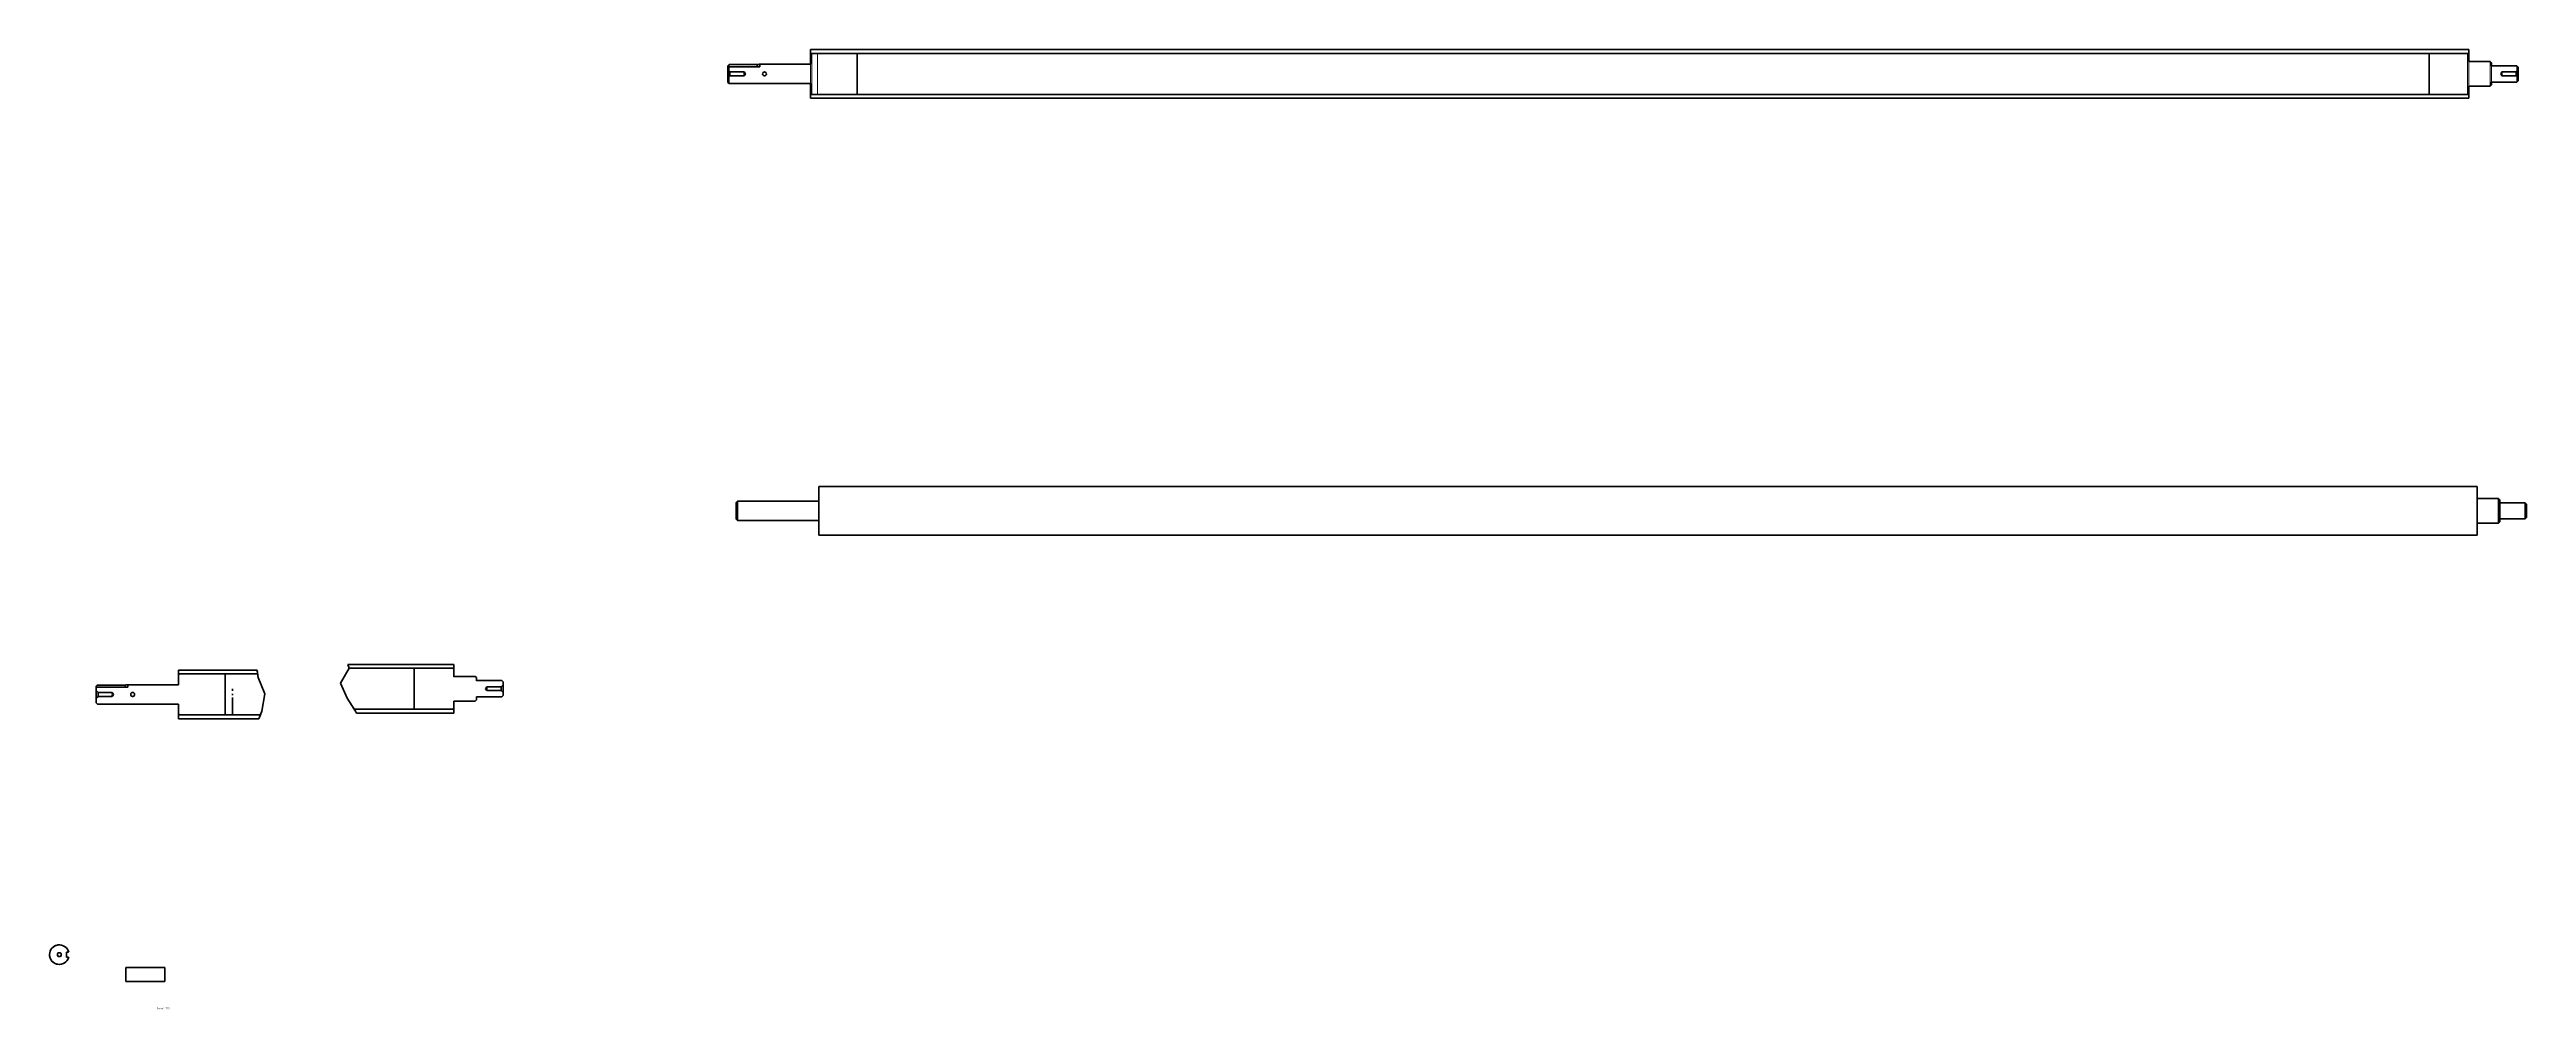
# Model space of a CAD drawing. Header units: millimetres. Extents: x 35 to 3848, y -8 to 1469.
import ezdxf

# ---------------------------------------------------------------- set-up
doc = ezdxf.new("R2010")
doc.units = ezdxf.units.MM
doc.linetypes.add('ACAD_ISO02W100', pattern=[15, 12, -3])
for name, color, linetype, lineweight in [('Break Lines', 7, 'Continuous', 50), ('Hidden Edges', 7, 'ACAD_ISO02W100', 35), ('Sketch Lines', 7, 'Continuous', 25), ('Symbols', 7, 'Continuous', 25), ('Tangent Edges', 7, 'Continuous', 50), ('Text', 5, 'Continuous', 25), ('Visible Edges', 7, 'Continuous', 50)]:
    doc.layers.add(name, color=color, linetype=linetype, lineweight=lineweight)
doc.styles.add('Current-ISO', font='ARIAL.TTF')

# ---------------------------------------------------------------- blocks, each defined once
blk = doc.blocks.new('Print#', base_point=(211.6, 16.4))
at = {"layer": 'Text', "color": 179, "lineweight": 5, "insert": (201.7, 15.2), "char_height": 2.489, "attachment_point": 7, "line_spacing_factor": 0.860186, "style": 'Current-ISO'}
blk.add_mtext('Print #  1776', dxfattribs=at)

msp = doc.modelspace()

# ---------------------------------------------------------------- linework, layer by layer
at = {"layer": 'Break Lines', "linetype": 'Continuous', "lineweight": 35}
for p, q in [((355.7, 502.5), (354.1, 514)), ((354.1, 514), (354.9, 508)), ((354.9, 508), (355.7, 502.5)), ((366, 477.2), (355.7, 502.5)), ((355.7, 502.5), (366, 477.2)), ((495.9, 516.9), (482.4, 494)), ((482.4, 494), (495.8, 516.8)), ((494.1, 522.8), (495.9, 516.9)), ((495.9, 516.9), (494.1, 522.8)), ((495.8, 516.8), (495.9, 516.9)), ((361.7, 450.9), (366, 477.2)), ((366, 477.2), (361.7, 450.9)), ((482.4, 494), (493, 470.6)), ((493, 470.6), (482.4, 494)), ((493, 470.6), (505.9, 450.5)), ((503.8, 453.8), (493, 470.6)), ((356.8, 439), (361.7, 450.9)), ((359.3, 445), (356.8, 439)), ((361.7, 450.9), (359.3, 445)), ((505.9, 450.5), (503.8, 453.8)), ((505.9, 450.5), (507.1, 447.8)), ((507.1, 447.8), (505.9, 450.5))]:
    msp.add_line(p, q, dxfattribs=at)
at = {"layer": 'Hidden Edges', "linetype": 'Continuous', "lineweight": 18}
for p, q in [((1208.1, 1463.2), (1208.1, 1400.2)), ((1217.1, 1463.2), (1217.1, 1400.2)), ((3757.1, 1400.2), (3757.1, 1463.2)), ((3759.1, 1450.7), (3759.1, 1412.7)), ((3792.1, 1412.7), (3792.1, 1450.7)), ((1081.1, 1446.2), (1081.1, 1416.7)), ((1206.1, 1416.7), (1206.1, 1446.7)), ((3794.1, 1444.2), (3794.1, 1419.2)), ((3833.1, 1419.2), (3833.1, 1444.2))]:
    msp.add_line(p, q, dxfattribs=at).dxf.unprotected_set("ltscale", 0)
at = {"layer": 'Sketch Lines', "linetype": 'Continuous', "lineweight": 50}
for p, q in [((212.4, 56), (152, 56)), ((152, 56), (152, 34.6)), ((212.4, 34.6), (212.4, 56)), ((152, 34.6), (212.4, 34.6))]:
    msp.add_line(p, q, dxfattribs=at)
at = {"layer": 'Tangent Edges', "linetype": 'Continuous', "lineweight": 35}
for p, q in [((1079.1, 1442.7), (1079.1, 1444.1)), ((1124.1, 1446.2), (1124.1, 1442.7))]:
    msp.add_line(p, q, dxfattribs=at).dxf.unprotected_set("ltscale", 0)
msp.add_lwpolyline([(1124.1, 1446.2), (1124.3, 1446.2), (1124.6, 1446.2), (1124.9, 1446.2), (1125.1, 1446.2), (1125.4, 1446.2), (1125.6, 1446.3), (1125.9, 1446.3), (1126.1, 1446.3), (1126.3, 1446.3), (1126.5, 1446.4), (1126.7, 1446.4), (1126.9, 1446.4), (1127.1, 1446.5), (1127.3, 1446.5), (1127.4, 1446.5), (1127.5, 1446.6), (1127.7, 1446.6), (1127.8, 1446.6), (1127.9, 1446.7), (1128, 1446.7), (1128, 1446.7), (1128.1, 1446.7), (1128.1, 1446.7), (1128.1, 1446.7)], dxfattribs=at).dxf.unprotected_set("ltscale", 0)
at = {"layer": 'Visible Edges', "linetype": 'Continuous', "lineweight": 35}
for p, q in [((1206.1, 1469.2), (1206.1, 1463.2)), ((3759.1, 1469.2), (1206.1, 1469.2)), ((1208.1, 1463.2), (1206.1, 1461.2)), ((1206.1, 1461.2), (1206.1, 1463.2)), ((1206.1, 1463.2), (1217.1, 1463.2)), ((1206.1, 1461.2), (1206.1, 1446.7)), ((1278.1, 1463.2), (1208.1, 1463.2)), ((1217.1, 1463.2), (1289.1, 1463.2)), ((1217.1, 1463.2), (1217.1, 1463.2)), ((1278.1, 1400.2), (1278.1, 1463.2)), ((1289.1, 1463.2), (3759.1, 1463.2)), ((1289.1, 1463.2), (1289.1, 1463.2)), ((3698.1, 1463.2), (3698.1, 1400.2)), ((3757.1, 1463.2), (3698.1, 1463.2)), ((3759.1, 1461.2), (3757.1, 1463.2)), ((3759.1, 1463.2), (3759.1, 1469.2)), ((3759.1, 1463.2), (3759.1, 1461.2)), ((3759.1, 1450.7), (3759.1, 1461.2)), ((3792.1, 1450.7), (3759.1, 1450.7)), ((3794.1, 1448.7), (3792.1, 1450.7)), ((1079.1, 1442.7), (1079.1, 1437.7)), ((1128.1, 1442.7), (1079.1, 1442.7)), ((1079.1, 1425.7), (1079.1, 1437.7)), ((1079.1, 1437.7), (1082.1, 1434.7)), ((1082.1, 1428.7), (1079.1, 1425.7)), ((1079.1, 1425.7), (1079.1, 1418.7)), ((1079.1, 1418.7), (1081.1, 1416.7)), ((1081.1, 1446.2), (1124.1, 1446.2)), ((1081.1, 1416.7), (1206.1, 1416.7)), ((1082.1, 1434.7), (1082.1, 1428.7)), ((1082.1, 1434.7), (1104.1, 1434.7)), ((1104.1, 1428.7), (1082.1, 1428.7)), ((1104.1, 1434.7), (1104.1, 1428.7)), ((1104.1, 1434.7), (1105.9, 1431.7)), ((1105.9, 1431.7), (1104.1, 1428.7)), ((1206.1, 1446.7), (1128.1, 1446.7)), ((1128.1, 1446.7), (1128.1, 1442.7)), ((1206.1, 1416.7), (1206.1, 1402.2)), ((3759.1, 1412.7), (3792.1, 1412.7)), ((3759.1, 1402.2), (3759.1, 1412.7)), ((3792.1, 1412.7), (3794.1, 1414.7)), ((3794.1, 1444.2), (3794.1, 1448.7)), ((3833.1, 1444.2), (3794.1, 1444.2)), ((3794.1, 1419.2), (3833.1, 1419.2)), ((3794.1, 1414.7), (3794.1, 1419.2)), ((3808.3, 1431.7), (3810.1, 1434.7)), ((3810.1, 1428.7), (3808.3, 1431.7)), ((3810.1, 1428.7), (3810.1, 1434.7)), ((3810.1, 1434.7), (3832.1, 1434.7)), ((3832.1, 1428.7), (3810.1, 1428.7)), ((3832.1, 1434.7), (3835.1, 1437.7)), ((3832.1, 1428.7), (3832.1, 1434.7)), ((3835.1, 1425.7), (3832.1, 1428.7)), ((3835.1, 1442.2), (3833.1, 1444.2)), ((3833.1, 1419.2), (3835.1, 1421.2)), ((3835.1, 1437.7), (3835.1, 1442.2)), ((3835.1, 1437.7), (3835.1, 1425.7)), ((3835.1, 1421.2), (3835.1, 1425.7)), ((1206.1, 1402.2), (1208.1, 1400.2)), ((1206.1, 1400.2), (1206.1, 1402.2)), ((1206.1, 1400.2), (1206.1, 1394.2)), ((1217.1, 1400.2), (1206.1, 1400.2)), ((1206.1, 1394.2), (3759.1, 1394.2)), ((1208.1, 1400.2), (1278.1, 1400.2)), ((1217.1, 1400.2), (1217.1, 1400.2)), ((1289.1, 1400.2), (1217.1, 1400.2)), ((1289.1, 1400.2), (1289.1, 1400.2)), ((3759.1, 1400.2), (1289.1, 1400.2)), ((3698.1, 1400.2), (3757.1, 1400.2)), ((3757.1, 1400.2), (3759.1, 1402.2)), ((3759.1, 1402.2), (3759.1, 1400.2)), ((3759.1, 1394.2), (3759.1, 1400.2)), ((1091.9, 772.1), (1093.9, 774.1)), ((1091.9, 746.1), (1091.9, 772.1)), ((1093.9, 774.1), (1093.9, 744.1)), ((1145.2, 774.1), (1093.9, 774.1)), ((1218.9, 774.1), (1151.2, 774.1)), ((3771.9, 796.6), (1218.9, 796.6)), ((1218.9, 759.1), (1218.9, 796.6)), ((3771.9, 796.6), (3771.9, 759.1)), ((3771.9, 778.1), (3804.9, 778.1)), ((3804.9, 759.1), (3804.9, 778.1)), ((3806.9, 776.1), (3804.9, 778.1)), ((3806.9, 776.1), (3806.9, 759.1)), ((3806.9, 771.6), (3845.9, 771.6)), ((3845.9, 759.1), (3845.9, 771.6)), ((3847.9, 769.6), (3845.9, 771.6)), ((3847.9, 769.6), (3847.9, 759.1)), ((1091.9, 746.1), (1093.9, 744.1)), ((1145.2, 744.1), (1093.9, 744.1)), ((1218.9, 744.1), (1151.2, 744.1)), ((1218.9, 721.6), (1218.9, 759.1)), ((3771.9, 759.1), (3771.9, 721.6)), ((3771.9, 740.1), (3804.9, 740.1)), ((3804.9, 740.1), (3804.9, 759.1)), ((3806.9, 742.1), (3804.9, 740.1)), ((3806.9, 759.1), (3806.9, 742.1)), ((3806.9, 746.6), (3845.9, 746.6)), ((3845.9, 746.6), (3845.9, 759.1)), ((3847.9, 748.6), (3845.9, 746.6)), ((3847.9, 759.1), (3847.9, 748.6)), ((3771.9, 721.6), (1218.9, 721.6))]:
    msp.add_line(p, q, dxfattribs=at).dxf.unprotected_set("ltscale", 0)
for p, q in [((354.1, 514), (233.3, 514)), ((233.3, 514), (233.3, 508)), ((233.3, 491.3), (233.3, 514)), ((233.3, 508), (244.3, 508)), ((233.3, 491.4), (233.3, 508)), ((235.3, 508), (233.3, 506)), ((233.3, 506), (233.3, 491.5)), ((233.3, 491.2), (233.3, 506)), ((305.3, 508), (235.3, 508)), ((235.3, 508), (235.3, 507.7)), ((244.3, 508), (244.3, 508)), ((244.3, 508), (316.3, 508)), ((244.3, 508), (244.3, 507.9)), ((305.3, 445), (305.3, 508)), ((305.3, 487), (305.3, 508)), ((316.3, 508), (316.3, 508)), ((316.3, 508), (354.9, 508)), ((656.9, 522.8), (494.1, 522.8)), ((495.8, 516.8), (656.9, 516.8)), ((654.9, 516.8), (595.9, 516.8)), ((595.9, 516.8), (595.9, 453.8)), ((595.9, 516.8), (595.9, 495)), ((656.9, 514.8), (654.9, 516.8)), ((654.9, 516.5), (654.9, 516.8)), ((656.9, 516.8), (656.9, 522.8)), ((656.9, 522.8), (656.9, 503.8)), ((656.9, 516.8), (656.9, 504)), ((656.9, 504.3), (656.9, 514.8)), ((656.9, 514.8), (656.9, 503.9)), ((689.9, 504.3), (656.9, 504.3)), ((656.9, 504.3), (656.9, 503.9)), ((691.9, 502.3), (689.9, 504.3)), ((689.9, 503.6), (689.9, 504.3)), ((691.9, 497.8), (691.9, 502.3)), ((691.9, 502.3), (691.9, 497.4)), ((730.9, 497.8), (691.9, 497.8)), ((691.9, 497.8), (691.9, 497.4)), ((732.9, 495.8), (730.9, 497.8)), ((730.9, 497.2), (730.9, 497.8)), ((732.9, 491.3), (732.9, 495.8)), ((732.9, 495.8), (732.9, 474.8)), ((106.3, 487.5), (106.3, 488.8)), ((106.3, 463.5), (106.3, 488.8)), ((155.3, 487.5), (106.3, 487.5)), ((106.3, 487.5), (106.3, 482.5)), ((151.3, 487.5), (106.3, 487.5)), ((106.3, 482.5), (109.3, 479.5)), ((106.3, 470.5), (106.3, 482.5)), ((109.3, 473.5), (106.3, 470.5)), ((106.3, 470.5), (106.3, 463.5)), ((106.3, 463.5), (108.3, 461.5)), ((108.3, 490.9), (151.3, 490.9)), ((108.3, 490.9), (108.3, 490.6)), ((108.3, 461.7), (108.3, 461.5)), ((108.3, 461.5), (233.3, 461.5)), ((109.3, 479.5), (131.3, 479.5)), ((109.3, 479.5), (109.3, 473.5)), ((131.3, 473.5), (109.3, 473.5)), ((131.3, 479.5), (133.1, 476.5)), ((131.3, 479.5), (131.3, 476.9)), ((133.1, 476.5), (131.3, 473.5)), ((131.3, 475.9), (131.3, 473.5)), ((151.3, 490.9), (151.3, 487.5)), ((152.3, 487.5), (151.3, 487.5)), ((155.3, 487.5), (152.5, 487.5)), ((155.3, 491.5), (155.3, 487.5)), ((233.3, 491.5), (155.3, 491.5)), ((233.3, 491.2), (233.3, 491.5)), ((233.3, 439), (233.3, 461.6)), ((233.3, 445), (233.3, 461.6)), ((233.3, 461.5), (233.3, 447)), ((233.3, 447), (233.3, 461.5)), ((233.3, 461.5), (233.3, 461.5)), ((305.3, 482), (305.3, 485.4)), ((305.3, 475.3), (305.3, 477.6)), ((305.3, 445), (305.3, 472.2)), ((316.3, 485.2), (316.3, 481.8)), ((316.3, 485), (316.3, 481.8)), ((316.3, 477.4), (316.3, 475.1)), ((316.3, 477.4), (316.3, 475.1)), ((316.3, 472), (316.3, 445)), ((316.3, 471.4), (316.3, 445)), ((595.9, 494.8), (595.9, 488.7)), ((595.9, 486.6), (595.9, 483.5)), ((595.9, 482.7), (595.9, 453.8)), ((656.9, 466.3), (656.9, 447.8)), ((656.9, 455.8), (656.9, 466.3)), ((656.9, 466.3), (689.9, 466.3)), ((656.9, 466.2), (656.9, 453.8)), ((656.9, 466.2), (656.9, 455.8)), ((689.9, 466.3), (691.9, 468.3)), ((689.9, 466.3), (689.9, 466.8)), ((691.9, 468.3), (691.9, 472.8)), ((691.9, 472.8), (730.9, 472.8)), ((691.9, 472.8), (691.9, 468.3)), ((691.9, 472.8), (691.9, 472.8)), ((706.1, 485.3), (707.9, 488.3)), ((707.9, 482.3), (706.1, 485.3)), ((707.9, 488.3), (729.9, 488.3)), ((707.9, 482.3), (707.9, 488.3)), ((729.9, 482.3), (707.9, 482.3)), ((729.9, 488.3), (732.9, 491.3)), ((729.9, 482.3), (729.9, 488.3)), ((732.9, 479.3), (729.9, 482.3)), ((730.9, 472.8), (732.9, 474.8)), ((730.9, 472.8), (730.9, 473.2)), ((732.9, 491.3), (732.9, 479.3)), ((732.9, 474.8), (732.9, 479.3)), ((233.3, 447), (235.3, 445)), ((244.3, 445), (233.3, 445)), ((233.3, 445), (233.3, 439)), ((233.3, 439), (356.8, 439)), ((235.3, 445), (305.3, 445)), ((235.3, 445), (235.3, 445)), ((316.3, 445), (244.3, 445)), ((244.3, 445), (244.3, 445)), ((244.3, 445), (244.3, 445)), ((359.3, 445), (316.3, 445)), ((316.3, 445), (316.3, 445)), ((656.9, 453.8), (503.8, 453.8)), ((507.1, 447.8), (656.9, 447.8)), ((595.9, 453.8), (654.9, 453.8)), ((654.9, 453.8), (656.9, 455.8)), ((654.9, 453.8), (654.9, 454.2)), ((656.9, 447.8), (656.9, 453.8)), ((60.7, 71.9), (60.7, 79.9)), ((60.7, 79.9), (64.1, 79.9)), ((60.7, 79.9), (60.7, 71.9)), ((62.1, 79.9), (60.7, 79.9)), ((64.1, 71.9), (60.7, 71.9)), ((60.7, 71.9), (62.1, 71.9))]:
    msp.add_line(p, q, dxfattribs=at)
for points in [[(1079.1, 1444.1), (1079.2, 1444.2), (1079.2, 1444.3), (1079.3, 1444.3), (1079.4, 1444.4), (1079.5, 1444.5), (1079.6, 1444.6), (1079.6, 1444.7), (1079.7, 1444.8), (1079.8, 1444.8), (1079.9, 1444.9), (1080, 1445), (1080.1, 1445.1), (1080.1, 1445.2), (1080.2, 1445.3), (1080.3, 1445.4), (1080.4, 1445.5), (1080.5, 1445.5), (1080.6, 1445.6), (1080.7, 1445.7), (1080.7, 1445.8), (1080.8, 1445.9), (1080.9, 1446), (1081, 1446.1), (1081.1, 1446.2)], [(1151.2, 774.1), (1151.2, 774.1), (1151.1, 774), (1151, 774), (1150.8, 774), (1150.6, 774), (1150.4, 773.9), (1150.1, 773.9), (1149.7, 773.8), (1149.4, 773.8), (1149, 773.8), (1148.6, 773.8), (1148.2, 773.8), (1147.9, 773.8), (1147.5, 773.8), (1147.1, 773.8), (1146.7, 773.8), (1146.4, 773.9), (1146.1, 773.9), (1145.9, 774), (1145.6, 774), (1145.5, 774), (1145.3, 774), (1145.3, 774.1), (1145.2, 774.1)], [(1145.2, 744.1), (1145.3, 744.1), (1145.3, 744.1), (1145.5, 744.1), (1145.6, 744.1), (1145.9, 744.2), (1146.1, 744.2), (1146.4, 744.3), (1146.7, 744.3), (1147.1, 744.3), (1147.5, 744.3), (1147.9, 744.4), (1148.2, 744.4), (1148.6, 744.4), (1149, 744.3), (1149.4, 744.3), (1149.7, 744.3), (1150.1, 744.3), (1150.4, 744.2), (1150.6, 744.2), (1150.8, 744.1), (1151, 744.1), (1151.1, 744.1), (1151.2, 744.1), (1151.2, 744.1)]]:
    msp.add_lwpolyline(points, dxfattribs=at).dxf.unprotected_set("ltscale", 0)
for points in [[(106.3, 488.8), (106.3, 488.9), (106.4, 489), (106.5, 489.1), (106.6, 489.2), (106.7, 489.3), (106.7, 489.4), (106.8, 489.4), (106.9, 489.5), (107, 489.6), (107.1, 489.7), (107.1, 489.8), (107.2, 489.9), (107.3, 490), (107.4, 490), (107.5, 490.1), (107.6, 490.2), (107.6, 490.3), (107.7, 490.4), (107.8, 490.5), (107.9, 490.6), (108, 490.7), (108.1, 490.8), (108.2, 490.8), (108.3, 490.9)], [(151.3, 490.9), (151.5, 490.9), (151.8, 490.9), (152, 491), (152.3, 491), (152.5, 491), (152.8, 491), (153, 491), (153.3, 491.1), (153.5, 491.1), (153.7, 491.1), (153.9, 491.2), (154.1, 491.2), (154.3, 491.2), (154.4, 491.3), (154.6, 491.3), (154.7, 491.3), (154.8, 491.4), (154.9, 491.4), (155, 491.4), (155.1, 491.4), (155.2, 491.5), (155.2, 491.5), (155.2, 491.5), (155.3, 491.5)], [(161.6, 479.3), (161, 479.1), (160.5, 478.7), (160.2, 478.3), (159.8, 477.7), (159.6, 477.2), (159.6, 476.6), (159.6, 476), (159.8, 475.4), (160, 474.8), (160.4, 474.4), (160.9, 474), (161.4, 473.7), (162, 473.5), (162.6, 473.5), (163.2, 473.5), (163.8, 473.7), (164.3, 474), (164.7, 474.4), (165.1, 474.9), (165.4, 475.5), (165.5, 476), (165.6, 476.6), (165.5, 477.2), (165.2, 477.8)], [(163.7, 479.2), (163.7, 479.3), (163.7, 479.3), (163.7, 479.3), (163.6, 479.3), (163.6, 479.3), (163.6, 479.3), (163.6, 479.3), (163.6, 479.3), (163.6, 479.3), (163.5, 479.3), (163.5, 479.3), (163.5, 479.3), (163.5, 479.3), (163.5, 479.3), (163.5, 479.3), (163.5, 479.3), (163.4, 479.3), (163.4, 479.3), (163.4, 479.4), (163.4, 479.4), (163.4, 479.4), (163.4, 479.4), (163.3, 479.4), (163.3, 479.4)], [(165, 478.1), (165, 478.2), (165, 478.3), (164.9, 478.3), (164.9, 478.4), (164.9, 478.4), (164.8, 478.5), (164.8, 478.5), (164.7, 478.6), (164.7, 478.6), (164.6, 478.6), (164.6, 478.7), (164.5, 478.7), (164.5, 478.8), (164.4, 478.8), (164.4, 478.8), (164.3, 478.9), (164.3, 478.9), (164.2, 479), (164.2, 479), (164.1, 479), (164.1, 479.1), (164, 479.1), (163.9, 479.1), (163.9, 479.2)], [(64.1, 79.9), (64.1, 79.9), (64, 79.9), (63.9, 79.9), (63.8, 79.9), (63.7, 79.9), (63.6, 79.9), (63.5, 79.9), (63.4, 79.9), (63.3, 79.9), (63.3, 79.9), (63.2, 79.9), (63.1, 79.9), (63, 79.9), (62.9, 79.9), (62.8, 79.9), (62.7, 79.9), (62.6, 79.9), (62.6, 79.9), (62.5, 79.9), (62.4, 79.9), (62.3, 79.9), (62.2, 79.9), (62.1, 79.9), (62.1, 79.9)], [(62.1, 71.9), (62.1, 71.9), (62.2, 71.9), (62.3, 71.9), (62.4, 71.9), (62.5, 71.9), (62.6, 71.9), (62.6, 71.9), (62.7, 71.9), (62.8, 71.9), (62.9, 71.9), (63, 71.9), (63.1, 71.9), (63.2, 71.9), (63.3, 71.9), (63.3, 71.9), (63.4, 71.9), (63.5, 71.9), (63.6, 71.9), (63.7, 71.9), (63.8, 71.9), (63.9, 71.9), (64, 71.9), (64.1, 71.9), (64.1, 71.9)]]:
    msp.add_lwpolyline(points, dxfattribs=at)
msp.add_circle((1135.4, 1431.7), 3, dxfattribs=at).dxf.unprotected_set("ltscale", 0)
for centre in [(162.6, 476.5), (49.7, 75.9)]:
    msp.add_circle(centre, 3, dxfattribs=at)
for radius, start, end in [(15, 15.466, 344.534), (15, 89.9997, 180.6223), (3, 114.5428, 316.7728), (3, 108.3878, 110.4307), (3, 100.9231, 104.5597), (15, 15.466, 90), (3, 75.4377, 77.2514), (3, 47.9138, 59.2994), (3, 43.2272, 45.5646), (3, 14.3066, 24.5444), (15, 181.016, 212.5865), (15, 213.0551, 344.5337), (3, 321.118, 327.273), (3, 329.3317, 343.6354)]:
    msp.add_arc((49.7, 75.9), radius, start, end, dxfattribs=at)

# ---------------------------------------------------------------- block references
at = {"layer": 'Symbols'}
msp.add_blockref('Print#', (209.8, -7.2), dxfattribs=at)

doc.saveas('drawing.dxf')
